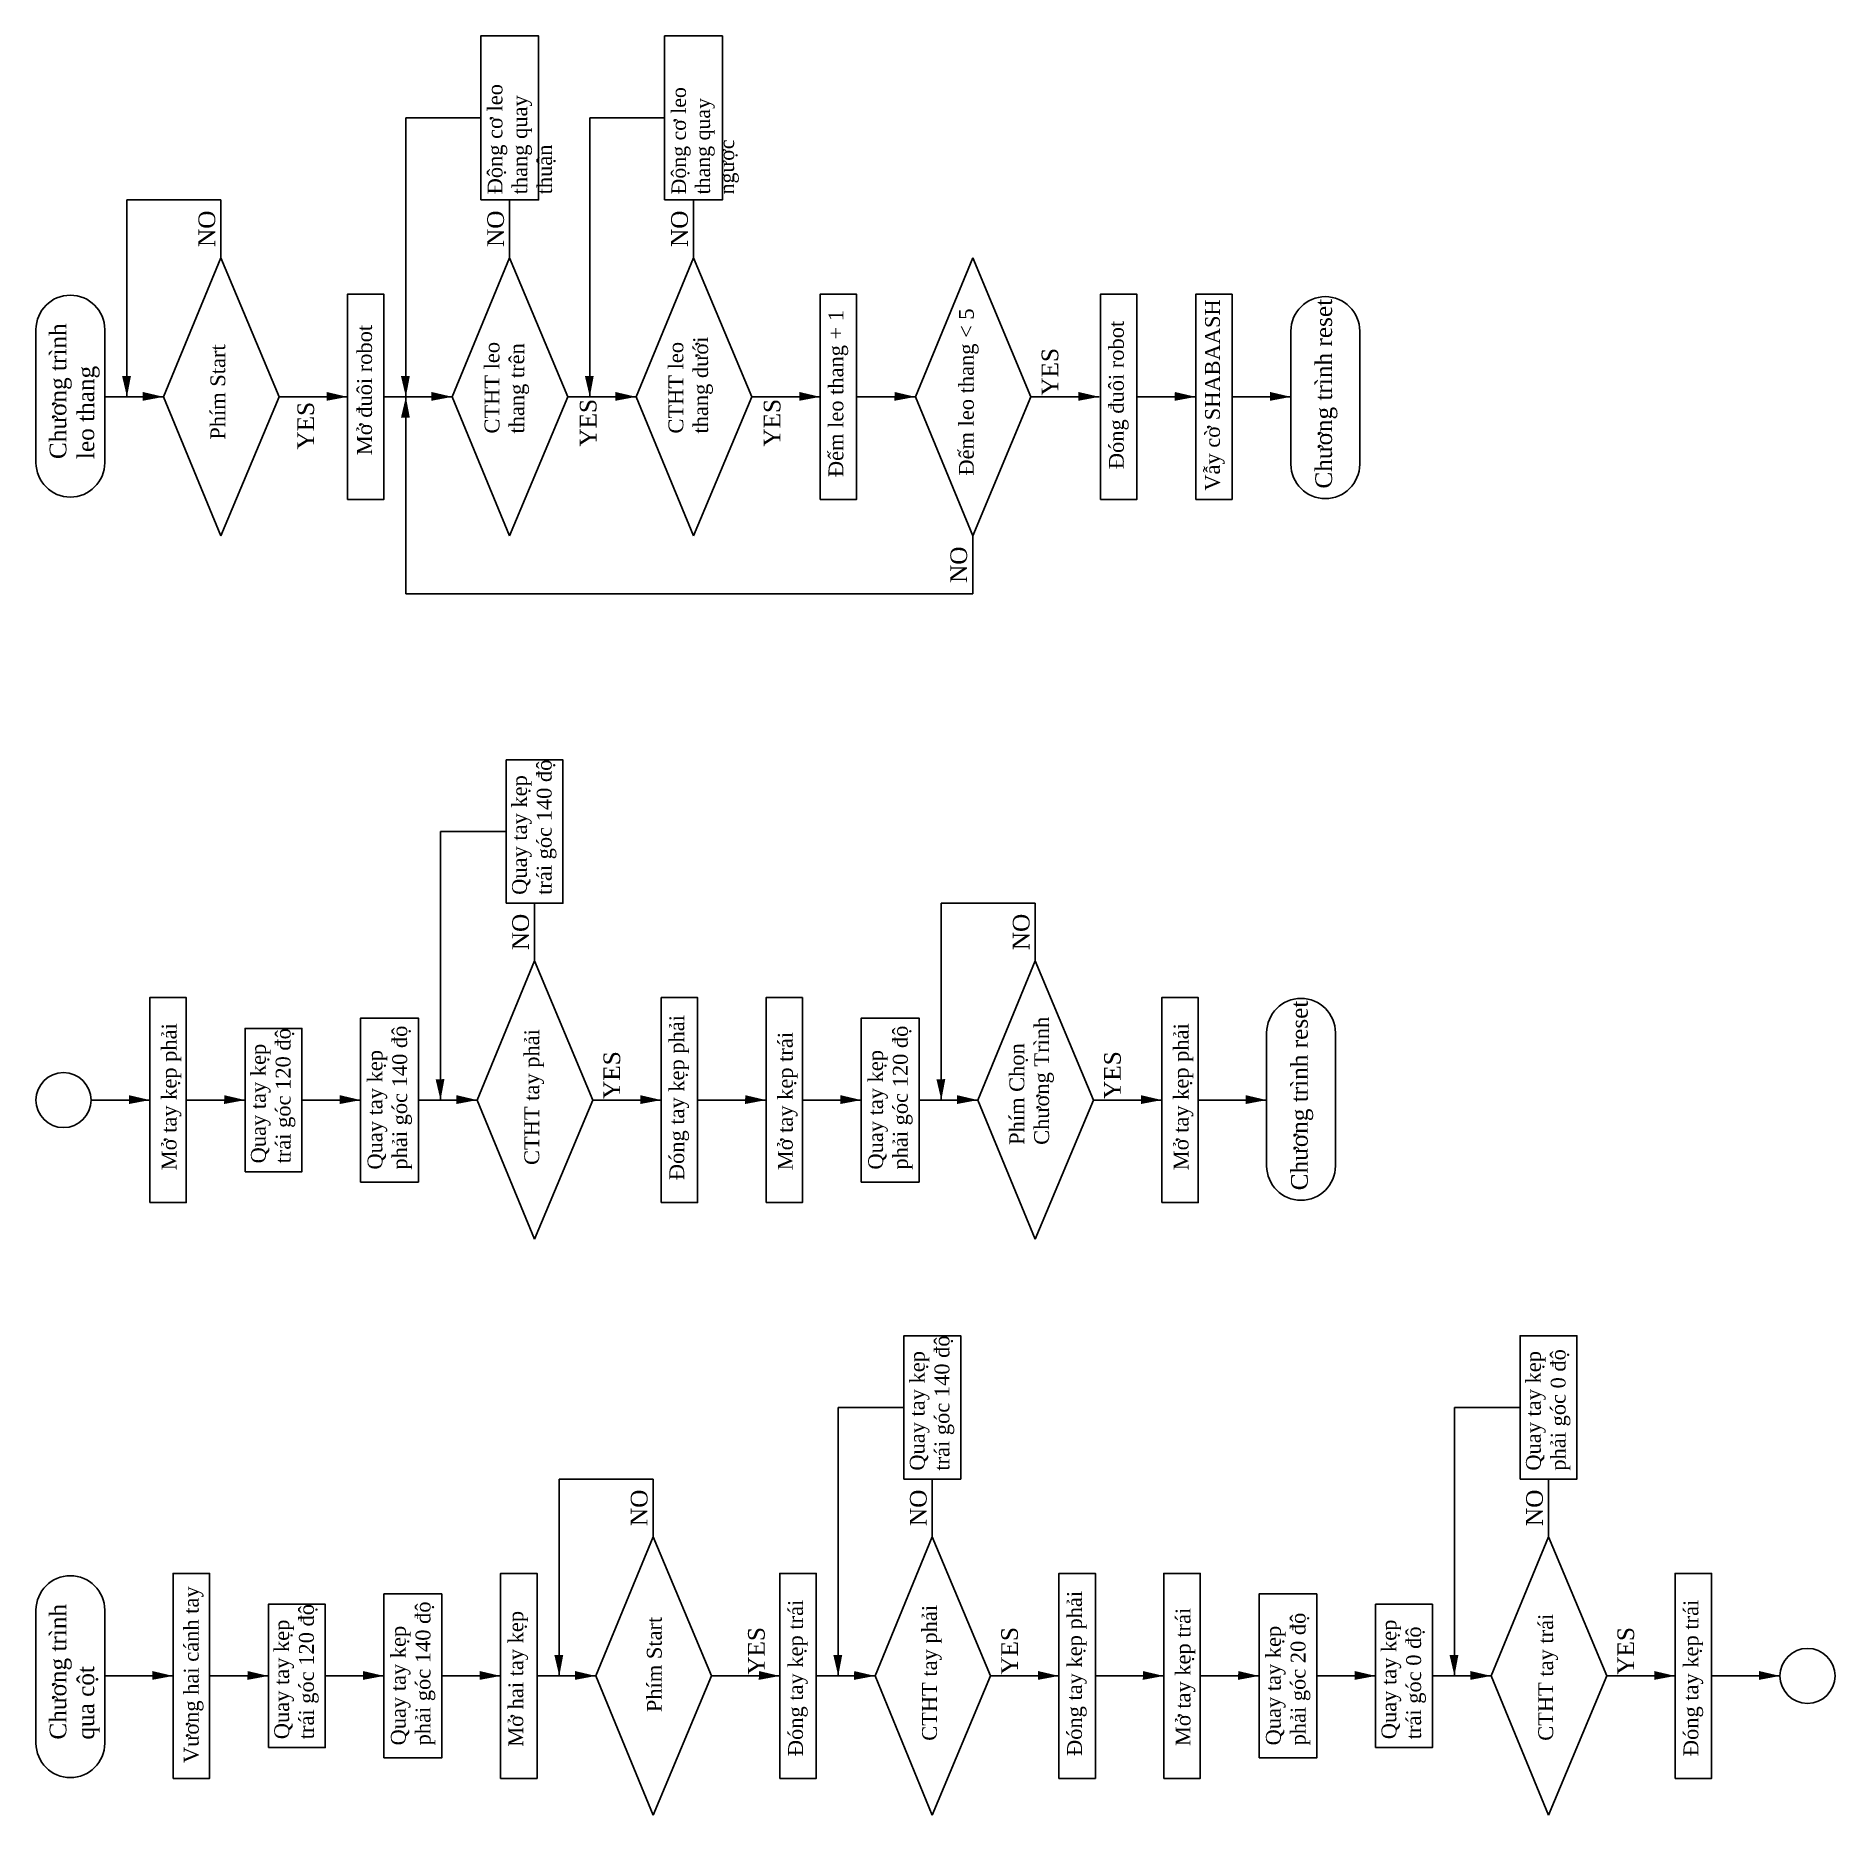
# Model space of a CAD drawing. Header units: inches. Extents: x -1752 to 3104, y -472 to 895.
# Drawn here: x 2450 to 3104, y -472 to 175 of the extents above; entities that cross this region are included whole.
import ezdxf

# ---------------------------------------------------------------- set-up
doc = ezdxf.new("R2010")
doc.units = ezdxf.units.IN
doc.header["$MEASUREMENT"] = 0
for name, color, linetype in [('DUONG BAO', 80, 'Continuous'), ('PARTS', 7, 'Continuous'), ('WIRE', 7, 'Continuous')]:
    doc.layers.add(name, color=color, linetype=linetype)
doc.layers.add('net dam', color=7, linetype='Continuous', lineweight=35)
doc.styles.add('Manh', font='times_0.ttf')

msp = doc.modelspace()

# ---------------------------------------------------------------- texts
at = {"layer": 'DUONG BAO', "color": 7, "lineweight": 30, "attachment_point": 1, "rotation": 90, "style": 'Manh'}
for s, insert, char_height, width in [('Động cơ leo thang quay thuận', (2613.98, 117.56), 5.4, 55.4933), ('Động cơ leo thang quay ngược', (2680.82, 117.56), 5.25, 56.3311), ('NO', (2508.92, 98.43), 6.075, 460.8579), ('NO', (2613.86, 98.43), 6.075, 460.8579), ('NO', (2680.69, 98.43), 6.075, 460.8579), ('Vẫy cờ SHABAASH', (2874.71, 9.84), 5.4, 70.1478), ('Chương trình reset', (2914.78, 10.61), 6.075, 460.8579), ('Đếm leo thang + 1', (2737.87, 14.78), 5.4, 70.1478), ('Đếm leo thang < 5', (2785.26, 15.32), 5.4, 60.6394), ('Chương trình leo thang', (2454.82, 21.34), 6.075, 52.3326), ('Mở đuôi robot', (2566.57, 22.76), 5.4, 70.1478), ('CTHT leo thang dưới', (2679.71, 30.62), 5.4, 51.796), ('Đóng đuôi robot', (2839.79, 17.67), 5.4, 70.1478), ('Phím Start', (2513.25, 28.38), 5.4, 60.6394), ('CTHT leo thang trên', (2612.88, 30.62), 5.4, 51.796), ('YES', (2815.31, 44.37), 6.075, 460.8579), ('YES', (2544.85, 24.79), 6.075, 460.8579), ('YES', (2647.49, 25.86), 6.075, 460.8579), ('YES', (2714.33, 25.86), 6.075, 460.8579), ('NO', (2782.15, -23.7), 6.075, 460.8579), ('Quay tay kẹp trái góc 140 độ', (2622.86, -137.07), 5.4, 52.376), ('NO', (2622.93, -157.2), 6.075, 460.8579), ('NO', (2804.86, -157.2), 6.075, 460.8579), ('Chương trình reset', (2905.96, -244.48), 6.075, 460.8579), ('Đóng tay kẹp phải', (2680.03, -240.79), 5.4, 77.2073), ('Phím Chọn Chương Trình', (2803.62, -227.96), 5.4, 60.6394), ('Mở tay kẹp phải', (2495.54, -237.21), 5.4, 66.7201), ('Quay tay kẹp trái góc 120 độ', (2527.97, -234.7), 5.4, 52.376), ('Quay tay kẹp phải góc 140 độ', (2570.35, -236.95), 5.4, 53.8955), ('CTHT tay phải', (2627.33, -235.27), 5.4, 60.6394), ('Mở tay kẹp trái', (2719.48, -237.21), 5.4, 66.7201), ('Quay tay kẹp phải góc 120 độ', (2752.28, -236.95), 5.4, 53.8955), ('Mở tay kẹp phải', (2863.31, -237.21), 5.4, 66.7201), ('YES', (2656.09, -211.26), 6.075, 460.8579), ('YES', (2838.02, -211.26), 6.075, 460.8579), ('Quay tay kẹp trái góc 140 độ', (2767.41, -346.4), 5.4, 52.376), ('Quay tay kẹp phải góc 0 độ', (2991.34, -346.4), 5.4, 52.376), ('NO', (2666.02, -366.53), 6.075, 460.8579), ('NO', (2767.47, -366.53), 6.075, 460.8579), ('NO', (2991.41, -366.53), 6.075, 460.8579), ('Vương hai cánh tay', (2503.59, -452.69), 5.4, 66.7201), ('Đóng tay kẹp phải', (2824.57, -450.12), 5.4, 77.2073), ('Chương trình qua cột', (2454.82, -444.17), 6.075, 52.3326), ('Quay tay kẹp trái góc 120 độ', (2536.45, -444.03), 5.4, 52.376), ('Quay tay kẹp phải góc 140 độ', (2578.82, -446.28), 5.4, 53.8955), ('Mở hai tay kẹp', (2621.54, -446.78), 5.4, 66.7201), ('Đóng tay kẹp trái', (2723.19, -450.18), 5.4, 70.1478), ('CTHT tay phải', (2771.87, -444.6), 5.4, 60.6394), ('Mở tay kẹp trái', (2864.02, -446.54), 5.4, 66.7201), ('Quay tay kẹp phải góc 20 độ', (2896.83, -446.28), 5.4, 53.8955), ('CTHT tay trái', (2995.81, -444.6), 5.4, 60.6394), ('Đóng tay kẹp trái', (3048.58, -450.18), 5.4, 70.1478), ('Phím Start', (2671.87, -434.18), 5.4, 60.6394), ('YES', (2708.62, -420.59), 6.075, 460.8579), ('YES', (2800.63, -420.59), 6.075, 460.8579), ('Quay tay kẹp trái góc 0 độ', (2938.83, -444.03), 5.4, 52.376), ('YES', (3024.57, -420.59), 6.075, 460.8579)]:
    msp.add_mtext(s, dxfattribs=dict(at, insert=insert, char_height=char_height, width=width))

# ---------------------------------------------------------------- blocks, each defined once
blk = doc.blocks.new('dfasd')
at = {"layer": 'WIRE', "lineweight": 30}
for points in [[(9671.8, 757.21), (9659.71, 757.21, -1), (9659.71, 769.55)], [(9671.53, 757.21), (9683.61, 757.21, 1), (9683.61, 769.55)]]:
    blk.add_lwpolyline(points, format="xyb", dxfattribs=at)
for points in [[(9659.71, 769.55), (9671.8, 769.55)], [(9683.61, 769.55), (9671.53, 769.55)]]:
    blk.add_lwpolyline(points, dxfattribs=at)

# ---------------------------------------------------------------- linework, layer by layer
at = {"lineweight": 30}
for p, q in [((2611.5, 145.33), (2584.29, 145.33)), ((2584.29, 145.33), (2584.29, 43.95)), ((2678.33, 145.33), (2651.13, 145.33)), ((2651.13, 145.33), (2651.13, 43.95)), ((2482.94, 43.95), (2482.94, 115.52)), ((2482.94, 115.52), (2517.05, 115.52)), ((2517.05, 94.52), (2517.05, 115.52)), ((2622, 94.52), (2622, 115.52)), ((2688.83, 94.52), (2688.83, 115.52)), ((2538.2, 43.95), (2563.06, 43.95)), ((2576.3, 43.95), (2601.17, 43.95)), ((2584.29, 43.95), (2584.29, -27.61)), ((2643.14, 43.95), (2668, 43.95)), ((2709.97, 43.95), (2734.84, 43.95)), ((2811.42, 43.95), (2836.29, 43.95)), ((2790.28, -27.61), (2790.28, -6.62)), ((2790.28, -27.61), (2584.29, -27.61)), ((2620.75, -114.06), (2596.88, -114.06)), ((2596.88, -211.68), (2596.88, -114.06)), ((2631.06, -161.12), (2631.06, -140.12)), ((2778.88, -211.68), (2778.88, -140.12)), ((2778.88, -140.12), (2813, -140.12)), ((2813, -161.12), (2813, -140.12)), ((2652.21, -211.68), (2677.07, -211.68)), ((2690.31, -211.68), (2715.18, -211.68)), ((2834.14, -211.68), (2859, -211.68)), ((2872.25, -211.68), (2897.11, -211.68)), ((2765.29, -323.39), (2741.42, -323.39)), ((2741.42, -421.02), (2741.42, -323.39)), ((2989.23, -323.39), (2965.36, -323.39)), ((2965.36, -421.02), (2965.36, -323.39)), ((2640.04, -421.02), (2640.04, -349.45)), ((2640.04, -349.45), (2674.16, -349.45)), ((2674.16, -370.45), (2674.16, -349.45)), ((2775.61, -370.45), (2775.61, -349.45)), ((2999.54, -370.45), (2999.54, -349.45)), ((2474.85, -421.02), (2499.72, -421.02)), ((2695.3, -421.02), (2720.16, -421.02)), ((2796.75, -421.02), (2821.61, -421.02)), ((2834.86, -421.02), (2859.72, -421.02)), ((3020.68, -421.02), (3045.55, -421.02)), ((3058.79, -421.02), (3083.66, -421.02))]:
    msp.add_line(p, q, dxfattribs=at)
for points in [[(2611.5, 115.52), (2611.5, 175.14), (2632.5, 175.14), (2632.5, 115.52)], [(2678.33, 115.52), (2678.33, 175.14), (2699.33, 175.14), (2699.33, 115.52)], [(2563.06, 6.68), (2563.06, 81.23), (2576.3, 81.23), (2576.3, 6.68)], [(2734.84, 6.68), (2734.84, 81.23), (2748.08, 81.23), (2748.08, 6.68)], [(2836.69, 6.68), (2836.69, 81.23), (2849.94, 81.23), (2849.94, 6.68)], [(2871.31, 6.68), (2871.31, 81.23), (2884.55, 81.23), (2884.55, 6.68)], [(2620.75, -140.12), (2620.75, -88), (2641.38, -88), (2641.38, -140.12)], [(2491.24, -248.96), (2491.24, -174.41), (2504.48, -174.41), (2504.48, -248.96)], [(2677.07, -248.96), (2677.07, -174.41), (2690.31, -174.41), (2690.31, -248.96)], [(2715.18, -248.96), (2715.18, -174.41), (2728.42, -174.41), (2728.42, -248.96)], [(2859, -248.96), (2859, -174.41), (2872.25, -174.41), (2872.25, -248.96)], [(2567.86, -241.5), (2567.86, -181.87), (2588.86, -181.87), (2588.86, -241.5)], [(2749.79, -241.5), (2749.79, -181.87), (2770.79, -181.87), (2770.79, -241.5)], [(2525.86, -237.75), (2525.86, -185.62), (2546.48, -185.62), (2546.48, -237.75)], [(2765.29, -349.45), (2765.29, -297.33), (2785.92, -297.33), (2785.92, -349.45)], [(2989.23, -349.45), (2989.23, -297.33), (3009.85, -297.33), (3009.85, -349.45)], [(2499.72, -458.29), (2499.72, -383.74), (2512.96, -383.74), (2512.96, -458.29)], [(2618.71, -458.29), (2618.71, -383.74), (2631.95, -383.74), (2631.95, -458.29)], [(2720.16, -458.29), (2720.16, -383.74), (2733.4, -383.74), (2733.4, -458.29)], [(2821.61, -458.29), (2821.61, -383.74), (2834.86, -383.74), (2834.86, -458.29)], [(2859.72, -458.29), (2859.72, -383.74), (2872.96, -383.74), (2872.96, -458.29)], [(3045.55, -458.29), (3045.55, -383.74), (3058.79, -383.74), (3058.79, -458.29)], [(2576.33, -450.83), (2576.33, -391.2), (2597.33, -391.2), (2597.33, -450.83)], [(2894.34, -450.83), (2894.34, -391.2), (2915.34, -391.2), (2915.34, -450.83)], [(2534.33, -447.08), (2534.33, -394.95), (2554.96, -394.95), (2554.96, -447.08)], [(2936.71, -447.08), (2936.71, -394.95), (2957.34, -394.95), (2957.34, -447.08)]]:
    msp.add_lwpolyline(points, close=True, dxfattribs=at)
for centre in [(2459.87, -211.68), (3093.66, -421.02)]:
    msp.add_circle(centre, 10, dxfattribs=at)
at = {"layer": 'DUONG BAO', "color": 7, "lineweight": 30}
for points in [[(2484.38, 51.57), (2481.16, 51.52), (2482.94, 43.95)], [(2585.73, 51.57), (2582.51, 51.52), (2584.29, 43.95)], [(2652.56, 51.57), (2649.35, 51.52), (2651.13, 43.95)], [(2488.61, 42.52), (2488.66, 45.73), (2496.23, 43.95)], [(2555.45, 42.52), (2555.49, 45.73), (2563.06, 43.95)], [(2585.73, 36.34), (2582.51, 36.38), (2584.29, 43.95)], [(2593.55, 42.52), (2593.6, 45.73), (2601.17, 43.95)], [(2660.39, 42.52), (2660.43, 45.73), (2668, 43.95)], [(2727.22, 42.52), (2727.27, 45.73), (2734.84, 43.95)], [(2761.84, 42.52), (2761.89, 45.73), (2769.45, 43.95)], [(2828.67, 42.52), (2828.72, 45.73), (2836.29, 43.95)], [(2863.7, 42.52), (2863.74, 45.73), (2871.31, 43.95)], [(2898.31, 42.52), (2898.36, 45.73), (2905.93, 43.95)], [(2598.31, -204.07), (2595.1, -204.12), (2596.88, -211.68)], [(2780.32, -204.07), (2777.1, -204.12), (2778.88, -211.68)], [(2483.63, -213.12), (2483.67, -209.9), (2491.24, -211.68)], [(2518.24, -213.12), (2518.29, -209.9), (2525.86, -211.68)], [(2560.24, -213.12), (2560.29, -209.9), (2567.86, -211.68)], [(2602.62, -213.12), (2602.67, -209.9), (2610.24, -211.68)], [(2669.45, -213.12), (2669.5, -209.9), (2677.07, -211.68)], [(2707.56, -213.12), (2707.61, -209.9), (2715.18, -211.68)], [(2742.18, -213.12), (2742.23, -209.9), (2749.79, -211.68)], [(2784.55, -213.12), (2784.6, -209.9), (2792.17, -211.68)], [(2851.39, -213.12), (2851.44, -209.9), (2859, -211.68)], [(2889.5, -213.12), (2889.54, -209.9), (2897.11, -211.68)], [(2641.48, -413.4), (2638.26, -413.45), (2640.04, -421.02)], [(2742.86, -413.4), (2739.64, -413.45), (2741.42, -421.02)], [(2966.79, -413.4), (2963.58, -413.45), (2965.36, -421.02)], [(2492.1, -422.45), (2492.15, -419.24), (2499.72, -421.02)], [(2526.72, -422.45), (2526.76, -419.24), (2534.33, -421.02)], [(2568.72, -422.45), (2568.77, -419.24), (2576.33, -421.02)], [(2611.09, -422.45), (2611.14, -419.24), (2618.71, -421.02)], [(2645.71, -422.45), (2645.76, -419.24), (2653.33, -421.02)], [(2712.55, -422.45), (2712.59, -419.24), (2720.16, -421.02)], [(2747.16, -422.45), (2747.21, -419.24), (2754.78, -421.02)], [(2814, -422.45), (2814.04, -419.24), (2821.61, -421.02)], [(2852.1, -422.45), (2852.15, -419.24), (2859.72, -421.02)], [(2886.72, -422.45), (2886.77, -419.24), (2894.34, -421.02)], [(2929.1, -422.45), (2929.14, -419.24), (2936.71, -421.02)], [(2971.1, -422.45), (2971.15, -419.24), (2978.71, -421.02)], [(3037.93, -422.45), (3037.98, -419.24), (3045.55, -421.02)], [(3076.04, -422.45), (3076.09, -419.24), (3083.66, -421.02)]]:
    msp.add_solid(points, dxfattribs=at)
at = {"layer": 'PARTS', "lineweight": 30}
for p, q in [((2496.23, 43.95), (2517.05, 94.52)), ((2517.05, 94.52), (2538.2, 43.95)), ((2601.17, 43.95), (2622, 94.52)), ((2622, 94.52), (2643.14, 43.95)), ((2668, 43.95), (2688.83, 94.52)), ((2688.83, 94.52), (2709.97, 43.95)), ((2769.45, 43.95), (2790.28, 94.52)), ((2790.28, 94.52), (2811.42, 43.95)), ((2496.23, 43.95), (2474.85, 43.95)), ((2496.23, 43.95), (2517.05, -6.62)), ((2517.05, -6.62), (2538.2, 43.95)), ((2601.17, 43.95), (2622, -6.62)), ((2622, -6.62), (2643.14, 43.95)), ((2668, 43.95), (2688.83, -6.62)), ((2688.83, -6.62), (2709.97, 43.95)), ((2769.45, 43.95), (2748.08, 43.95)), ((2769.45, 43.95), (2790.28, -6.62)), ((2790.28, -6.62), (2811.42, 43.95)), ((2871.31, 43.95), (2849.94, 43.95)), ((2905.93, 43.95), (2884.55, 43.95)), ((2610.24, -211.68), (2631.06, -161.12)), ((2631.06, -161.12), (2652.21, -211.68)), ((2792.17, -211.68), (2813, -161.12)), ((2813, -161.12), (2834.14, -211.68)), ((2491.24, -211.68), (2469.87, -211.68)), ((2525.86, -211.68), (2504.48, -211.68)), ((2567.86, -211.68), (2546.48, -211.68)), ((2610.24, -211.68), (2588.86, -211.68)), ((2610.24, -211.68), (2631.06, -262.25)), ((2631.06, -262.25), (2652.21, -211.68)), ((2749.79, -211.68), (2728.42, -211.68)), ((2792.17, -211.68), (2770.79, -211.68)), ((2792.17, -211.68), (2813, -262.25)), ((2813, -262.25), (2834.14, -211.68)), ((2653.33, -421.02), (2674.16, -370.45)), ((2674.16, -370.45), (2695.3, -421.02)), ((2754.78, -421.02), (2775.61, -370.45)), ((2775.61, -370.45), (2796.75, -421.02)), ((2978.71, -421.02), (2999.54, -370.45)), ((2999.54, -370.45), (3020.68, -421.02)), ((2534.33, -421.02), (2512.96, -421.02)), ((2576.33, -421.02), (2554.96, -421.02)), ((2618.71, -421.02), (2597.33, -421.02)), ((2653.33, -421.02), (2631.95, -421.02)), ((2653.33, -421.02), (2674.16, -471.58)), ((2674.16, -471.58), (2695.3, -421.02)), ((2754.78, -421.02), (2733.4, -421.02)), ((2754.78, -421.02), (2775.61, -471.58)), ((2775.61, -471.58), (2796.75, -421.02)), ((2894.34, -421.02), (2872.96, -421.02)), ((2936.71, -421.02), (2915.34, -421.02)), ((2978.71, -421.02), (2957.34, -421.02)), ((2978.71, -421.02), (2999.54, -471.58)), ((2999.54, -471.58), (3020.68, -421.02))]:
    msp.add_line(p, q, dxfattribs=at)
at = {"layer": 'WIRE', "lineweight": 30}
for points in [[(2930.92, 43.41), (2930.92, 67.88, 1), (2905.93, 67.88)], [(2930.92, 43.95), (2930.92, 19.48, -1), (2905.93, 19.48)], [(2922.1, -211.68), (2922.1, -187.21, 1), (2897.11, -187.21)], [(2922.1, -211.14), (2922.1, -235.61, -1), (2897.11, -235.61)]]:
    msp.add_lwpolyline(points, format="xyb", dxfattribs=at)
for points in [[(2905.93, 67.88), (2905.93, 43.41)], [(2905.93, 19.48), (2905.93, 43.95)], [(2897.11, -187.21), (2897.11, -211.68)], [(2897.11, -235.61), (2897.11, -211.14)]]:
    msp.add_lwpolyline(points, dxfattribs=at)

# ---------------------------------------------------------------- block references
at = {"layer": 'net dam', "lineweight": 30, "xscale": 2.024999999999636, "yscale": 2.025000000000091, "zscale": 2.025, "rotation": 90}
for p in [(4008.2, -19540.89), (4008.2, -20006.4)]:
    msp.add_blockref('dfasd', p, dxfattribs=at)

msp.set_redraw_order([(e.dxf.handle, doc.entitydb.next_handle()) for e in msp.query("TEXT MTEXT ATTDEF DIMENSION ARC_DIMENSION")])  # texts and dimensions are drawn at this point

doc.saveas('drawing.dxf')
